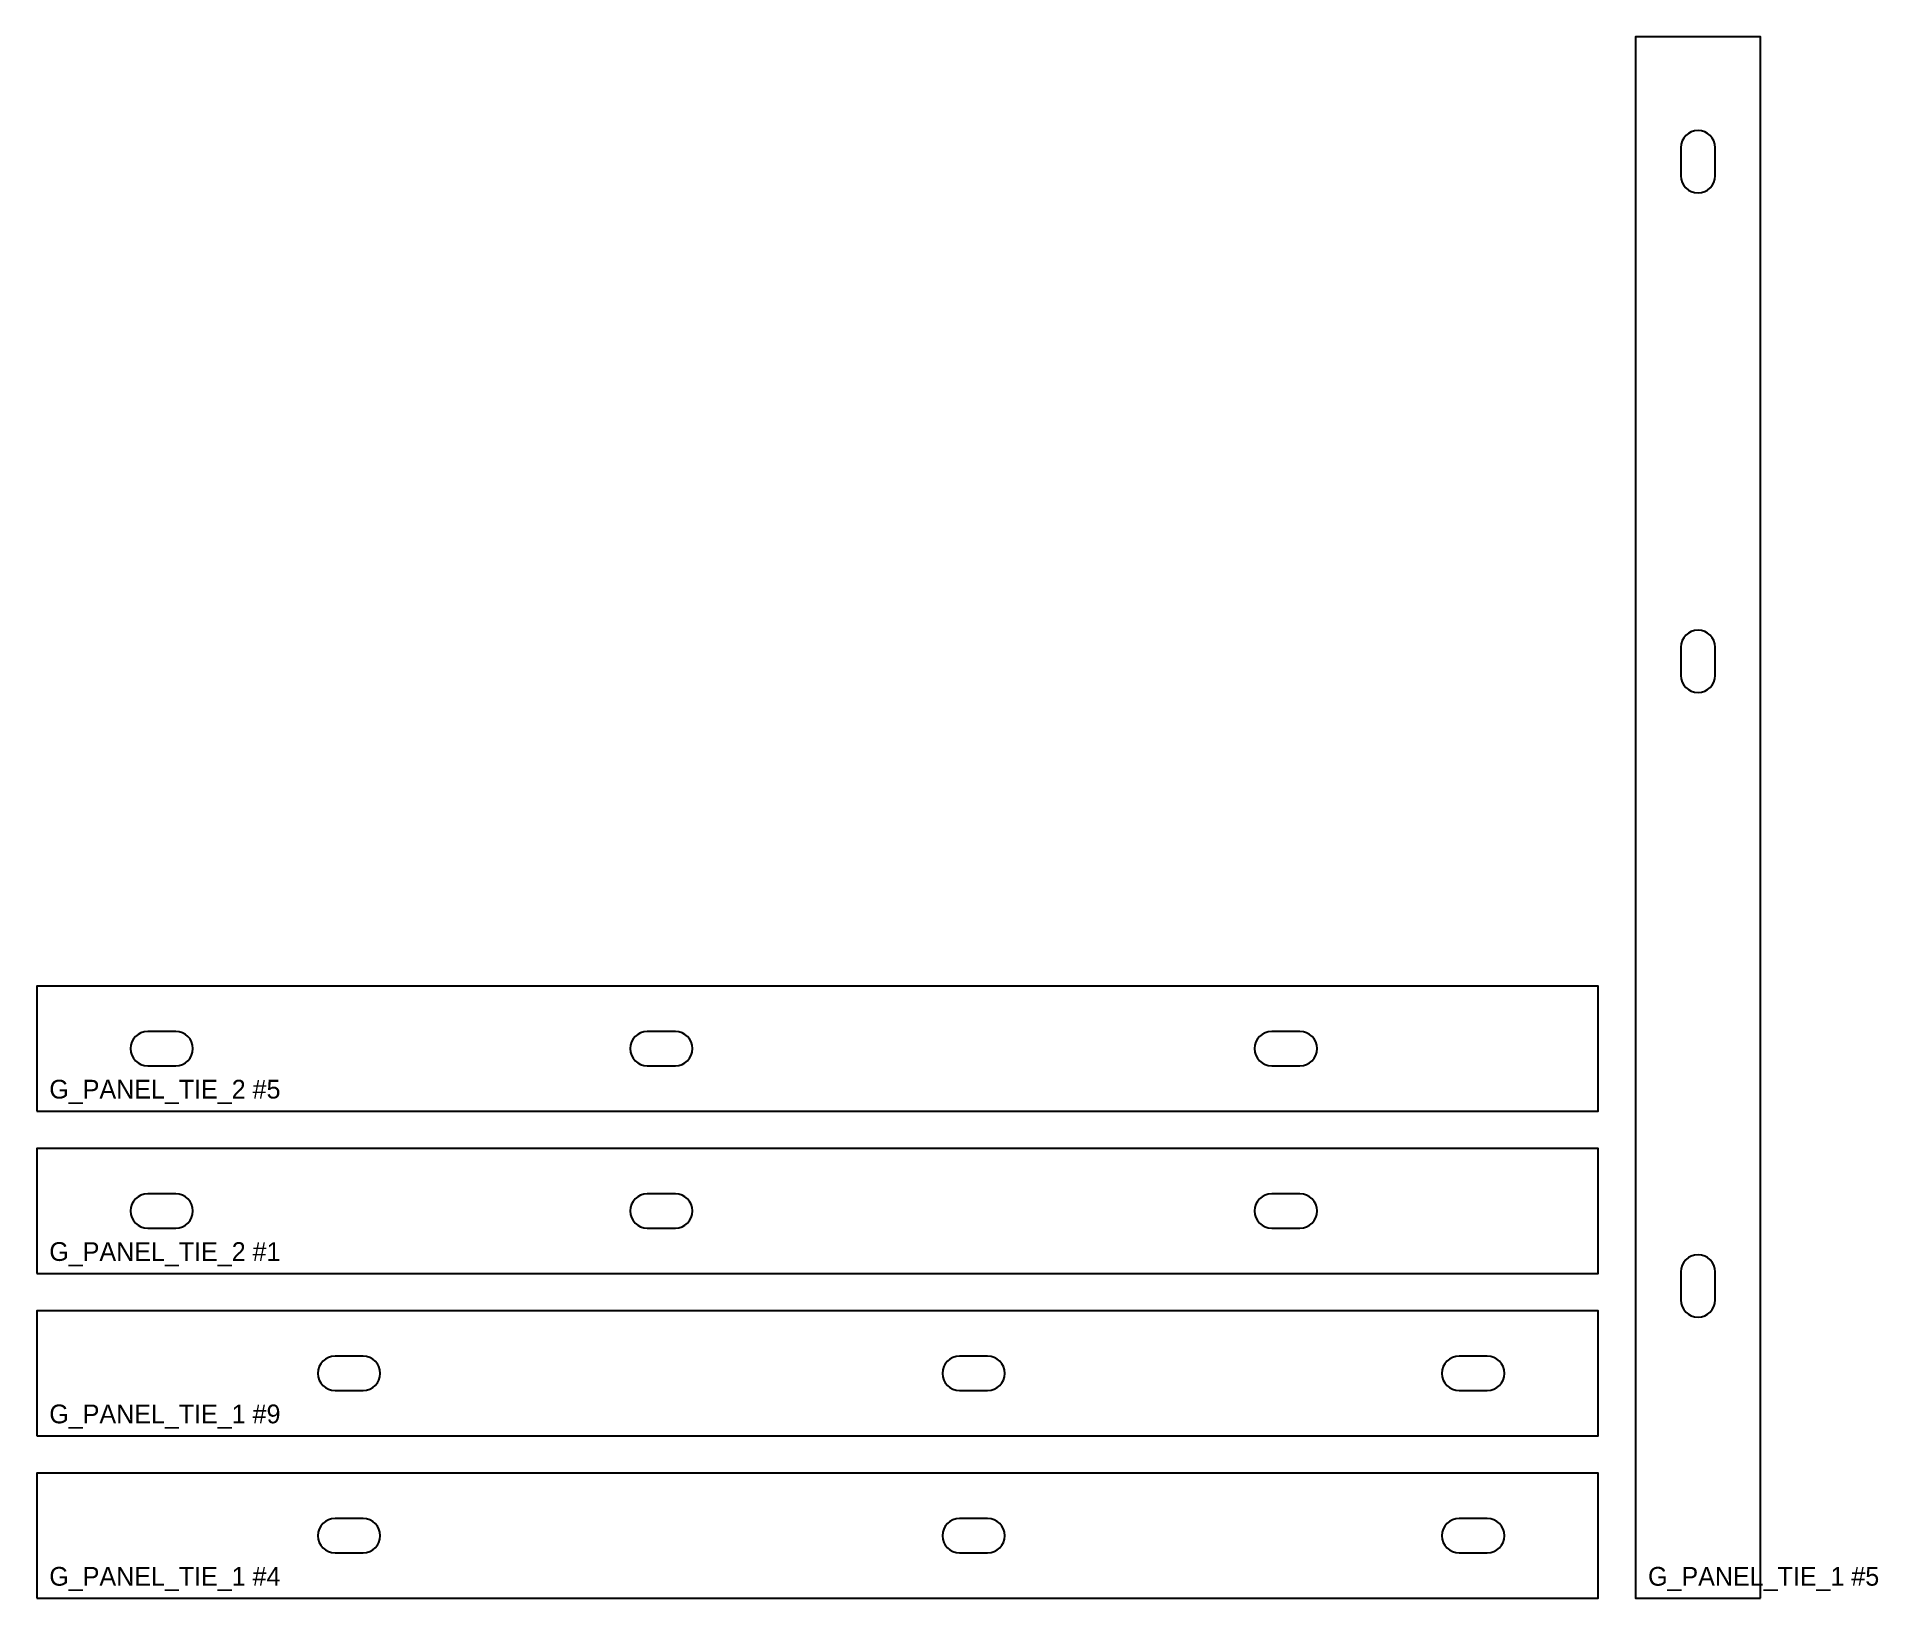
# Model space of a CAD drawing. Header units: millimetres. Extents: x 0 to 1219, y 0 to 2438.
# Drawn here: x 914 to 1208.8, y 10 to 260 of the extents above; entities that cross this region are included whole.
import ezdxf

# ---------------------------------------------------------------- set-up
doc = ezdxf.new("R2010")
doc.units = ezdxf.units.MM
for name, color, linetype in [('CUT_HOLES', 7, 'Continuous'), ('CUT_OUTER', 7, 'Continuous'), ('PART_MARK_NO_CUT', 7, 'Continuous')]:
    doc.layers.add(name, color=color, linetype=linetype)

msp = doc.modelspace()

# ---------------------------------------------------------------- texts
at = {"layer": 'PART_MARK_NO_CUT'}
for s, p in [('G_PANEL_TIE_2 #5', (916, 90)), ('G_PANEL_TIE_2 #1', (916, 64)), ('G_PANEL_TIE_1 #9', (916, 38)), ('G_PANEL_TIE_1 #4', (916, 12)), ('G_PANEL_TIE_1 #5', (1172, 12))]:
    msp.add_text(s, height=3, dxfattribs=at).set_placement(p)

# ---------------------------------------------------------------- linework, layer by layer
at = {"layer": 'CUT_HOLES'}
for points in [[(1182.75, 237.75), (1182.75, 242.25, 1), (1177.25, 242.25), (1177.25, 237.75, 1)], [(1182.75, 157.75), (1182.75, 162.25, 1), (1177.25, 162.25), (1177.25, 157.75, 1)], [(931.75, 95.25), (936.25, 95.25, 1), (936.25, 100.75), (931.75, 100.75, 1)], [(1011.75, 95.25), (1016.25, 95.25, 1), (1016.25, 100.75), (1011.75, 100.75, 1)], [(1111.75, 95.25), (1116.25, 95.25, 1), (1116.25, 100.75), (1111.75, 100.75, 1)], [(931.75, 69.25), (936.25, 69.25, 1), (936.25, 74.75), (931.75, 74.75, 1)], [(1011.75, 69.25), (1016.25, 69.25, 1), (1016.25, 74.75), (1011.75, 74.75, 1)], [(1111.75, 69.25), (1116.25, 69.25, 1), (1116.25, 74.75), (1111.75, 74.75, 1)], [(1182.75, 57.75), (1182.75, 62.25, 1), (1177.25, 62.25), (1177.25, 57.75, 1)], [(961.75, 43.25), (966.25, 43.25, 1), (966.25, 48.75), (961.75, 48.75, 1)], [(1061.75, 43.25), (1066.25, 43.25, 1), (1066.25, 48.75), (1061.75, 48.75, 1)], [(1141.75, 43.25), (1146.25, 43.25, 1), (1146.25, 48.75), (1141.75, 48.75, 1)], [(961.75, 17.25), (966.25, 17.25, 1), (966.25, 22.75), (961.75, 22.75, 1)], [(1061.75, 17.25), (1066.25, 17.25, 1), (1066.25, 22.75), (1061.75, 22.75, 1)], [(1141.75, 17.25), (1146.25, 17.25, 1), (1146.25, 22.75), (1141.75, 22.75, 1)]]:
    msp.add_lwpolyline(points, format="xyb", close=True, dxfattribs=at)
at = {"layer": 'CUT_OUTER'}
for points in [[(1190, 10), (1190, 260), (1170, 260), (1170, 10)], [(914, 88), (1164, 88), (1164, 108), (914, 108)], [(914, 62), (1164, 62), (1164, 82), (914, 82)], [(914, 36), (1164, 36), (1164, 56), (914, 56)], [(914, 10), (1164, 10), (1164, 30), (914, 30)]]:
    msp.add_lwpolyline(points, close=True, dxfattribs=at)

msp.set_redraw_order([(e.dxf.handle, doc.entitydb.next_handle()) for e in msp.query("TEXT MTEXT ATTDEF DIMENSION ARC_DIMENSION")])  # texts and dimensions are drawn at this point

doc.saveas('drawing.dxf')
